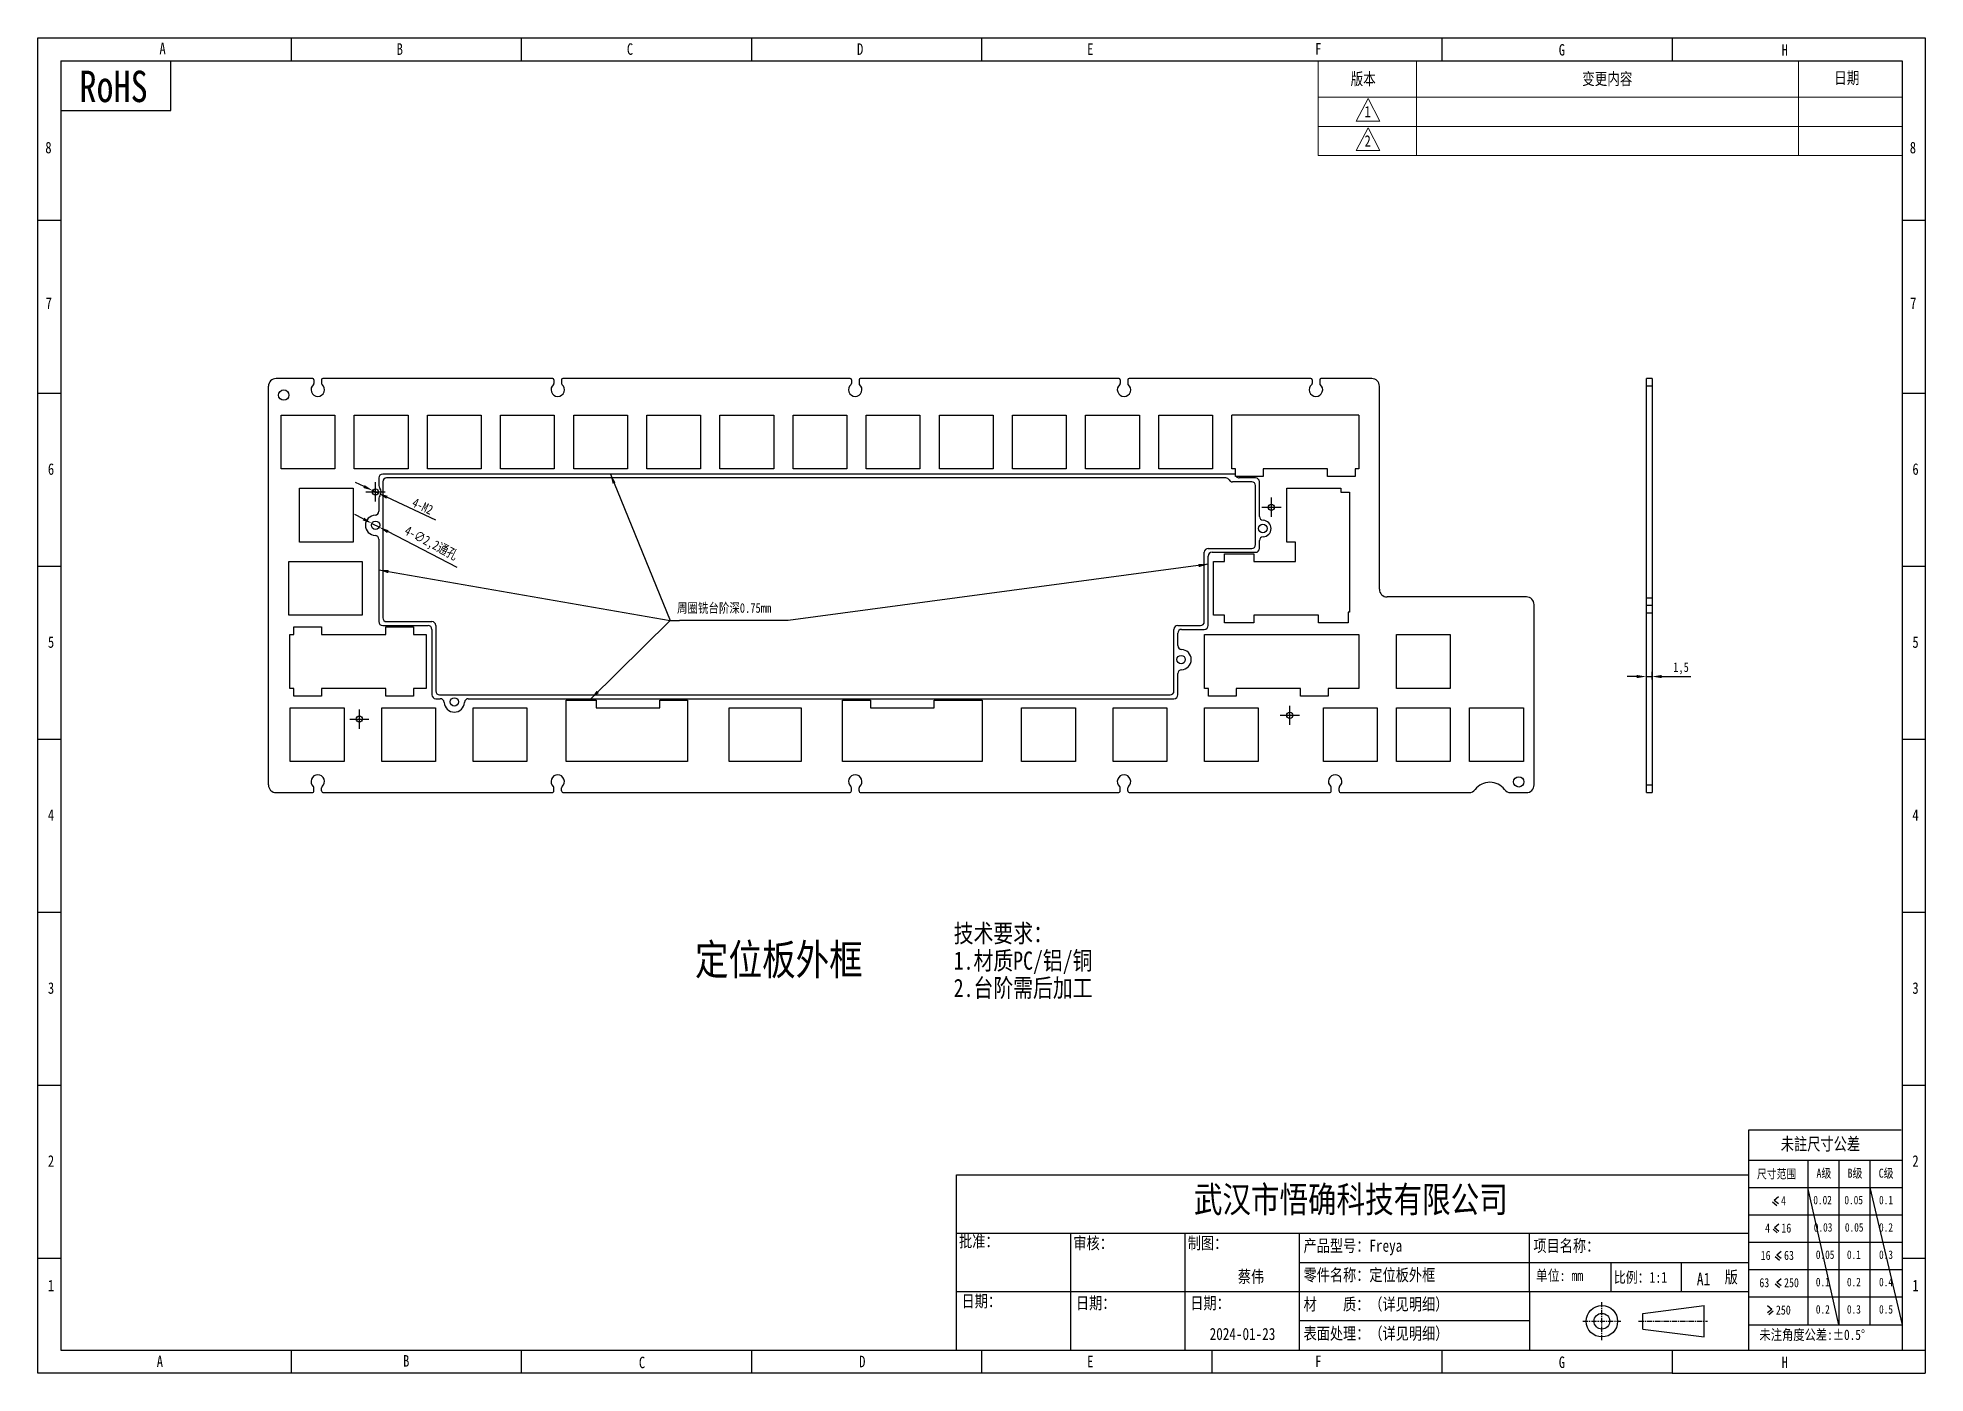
# Model space of a CAD drawing. Header units: inches. Extents: x -38 to 1027, y -682 to -335.
# Drawn here: x -38.4 to 453.2, y -682.3 to -334.7 of the extents above; entities that cross this region are included whole.
import ezdxf

# ---------------------------------------------------------------- set-up
doc = ezdxf.new("R2010")
doc.units = ezdxf.units.IN
doc.header["$LTSCALE"] = 1.21
doc.header["$MEASUREMENT"] = 0
doc.header["$PDMODE"] = 3
doc.header["$PDSIZE"] = 0.3125
doc.linetypes.add('CENTER', pattern=[0.6, 0.375, -0.075, 0.075, -0.075])
doc.layers.get('0').update_dxf_attribs({"linetype": 'CONTINUOUS'})
doc.layers.get('Defpoints').update_dxf_attribs({"linetype": 'CONTINUOUS'})
for name, color, linetype in [('TK', 7, 'CONTINUOUS'), ('尺寸', 3, 'CONTINUOUS'), ('文字', 3, 'CONTINUOUS')]:
    doc.layers.add(name, color=color, linetype=linetype)
doc.styles.get("Standard").update_dxf_attribs({"font": 'txt', "width": 0.8})
doc.dimstyles.new('Annotative', dxfattribs={"dimscale": 0, "dimtxt": 2.5, "dimasz": 2.5, "dimexe": 1.25, "dimexo": 0.625, "dimtad": 1, "dimtxsty": 'Standard', "dimcen": 2.5, "dimazin": 2, "dimtfac": 1, "dimtmove": 0, "dimatfit": 3, "dimfxl": 1, "dimarcsym": 0})

msp = doc.modelspace()

# ---------------------------------------------------------------- texts
at = {"color": 0, "width": 0.8}
for s, height, p in [('A', 2.997, (-6.71, -338.989)), ('B', 2.997, (55.084, -339.157)), ('C', 2.997, (115.033, -339.157)), ('D', 2.997, (174.982, -339.157)), ('E', 2.997, (234.931, -339.157)), ('F', 2.997, (294.324, -339.105)), ('G ', 2.9974, (357.768, -339.347)), ('H', 2.997, (415.812, -339.376)), ('8', 2.997, (-36.442, -364.796)), ('8', 2.997, (449.193, -364.796)), ('7', 2.997, (-36.353, -405.302)), ('7', 2.997, (449.283, -405.302)), ('6', 2.997, (-35.767, -448.473)), ('6', 2.997, (449.868, -448.473)), ('5', 2.997, (-35.767, -493.502)), ('5', 2.997, (449.868, -493.502)), ('4', 2.997, (-35.767, -538.531)), ('4', 2.997, (449.868, -538.531)), ('3', 2.997, (-35.767, -583.56)), ('3', 2.997, (449.868, -583.56)), ('2', 2.997, (-35.767, -628.59)), ('2', 2.997, (449.868, -628.59)), ('1 ', 2.9974, (-35.767, -661.009)), ('1 ', 2.9974, (449.868, -661.009)), ('A', 2.997, (-7.42, -680.727)), ('B', 2.997, (56.749, -680.612)), ('C', 2.997, (118.167, -681.027)), ('D ', 2.9974, (175.537, -680.78)), ('E', 2.997, (234.931, -680.78)), ('F', 2.997, (294.324, -680.727)), ('G ', 2.9974, (357.768, -680.969)), ('H', 2.997, (415.812, -680.999))]:
    msp.add_text(s, height=height, dxfattribs=at).set_placement(p)
at = {"color": 0, "lineweight": 13, "char_height": 3.1433, "width": 32.42945, "attachment_point": 1}
for s, insert in [('版本', (303.547, -343.845)), ('变更内容', (363.856, -343.818)), ('日期', (429.514, -343.581))]:
    msp.add_mtext(s, dxfattribs=dict(at, insert=insert))
at = {"color": 1, "linetype": 'Continuous', "lineweight": 9, "insert": (200.162, -565.45), "char_height": 4.735249, "width": 148.83508, "attachment_point": 1, "line_spacing_factor": 0.9}
msp.add_mtext('{\\fSimSun|b0|i0|c134|p2;技术要求：\\P\\fSimSun|b0|i0|c0|p2;1.\\fSimSun|b0|i0|c134|p2;材质\\fSimSun|b0|i0|c0|p2;PC/\\fSimSun|b0|i0|c134|p2;铝/铜\\fSimSun|b0|i0|c0|p2;\\P2.\\fSimSun|b0|i0|c134|p2;台阶需后加工\\fSimSun|b0|i0|c0|p2;\\P} ', dxfattribs=at)
at = {"color": 0, "attachment_point": 1}
for s, insert, char_height, width in [('{\\fSimSun|b0|i0|c134|p2;定位板外框}', (132.776, -570.649), 8.00866, 150.09381), ('未註尺寸公差', (415.58, -620.989), 3.3106, 117.95877), ('尺寸范围{\\fTxt|b0|i0|c134|p2;}', (409.379, -629.262), 2.37092, 117.95877), ('{\\fSimSun|b0|i0|c134|p2;A级}', (424.89, -629.069), 2.37092, 117.95878), ('{\\fSimSun|b0|i0|c0|p2;B\\fSimSun|b0|i0|c134|p2;级}', (432.99, -629.069), 2.37092, 117.95878), ('{\\fSimSun|b0|i0|c134|p2;C级}', (441.091, -629.069), 2.37092, 117.95878), ('4', (415.645, -636.234), 2.371, 117.95877), ('0.02', (424.058, -636.136), 2.2227, 117.95877), ('0.05', (432.159, -636.136), 2.2227, 117.95877), ('0.1', (441.186, -636.136), 2.2227, 117.95877), ('4', (411.5, -643.347), 2.371, 117.95877), ('16', (415.733, -643.347), 2.3709, 117.95877), ('0.03', (424.19, -643.249), 2.2227, 117.95877), ('0.05', (432.29, -643.249), 2.2227, 117.95877), ('0.2', (441.186, -643.249), 2.2227, 117.95877), ('{\\fSimSun|b0|i0|c134|p2;批准：}', (201.551, -646.384), 3.14326, 58.90916), ('{\\fSimSun|b0|i0|c134|p2;审核：}', (231.337, -646.889), 3.14326, 58.90916), ('{\\fSimSun|b0|i0|c134|p2;制图：}', (261.123, -646.889), 3.14326, 58.90916), ('{\\fSimSun|b0|i0|c134|p2;产品型号：Freya}', (291.288, -647.571), 3.14326, 58.90916), ('{\\fSimSun|b0|i0|c134|p2;项目名称：}', (351.16, -647.571), 3.14326, 58.90916), ('16', (410.353, -650.46), 2.3709, 117.95877), ('63', (416.438, -650.46), 2.3709, 117.95877), ('0.05', (424.72, -650.362), 2.2227, 117.95877), ('0.1', (432.821, -650.362), 2.2227, 117.95877), ('0.3', (441.186, -650.362), 2.2227, 117.95877), ('{\\fSimSun|b0|i0|c134|p2;蔡伟}', (274.167, -655.609), 3.14326, 58.90916), ('{\\fSimSun|b0|i0|c134|p2;零件名称：定位板外框}', (291.288, -655.179), 3.14326, 58.90916), ('{\\fSimSun|b0|i0|c134|p2;单位\\fSimSun|b0|i0|c134|p54;: mm }', (351.8, -655.474), 2.82893, 53.01824), ('{\\fSimSun|b0|i0|c134|p2;比例：1:1}', (372.13, -655.952), 2.82893, 53.01824), ('\\fￋￎￌﾣﾤ|b0|i0|c134|p2;版', (400.973, -655.732), 3.14326, 58.90916), ('63', (410.001, -657.572), 2.3709, 117.95877), ('250', (416.438, -657.572), 2.3709, 117.95877), ('0.1', (424.72, -657.474), 2.2227, 117.95877), ('0.2', (432.821, -657.474), 2.2227, 117.95877), ('0.4', (441.186, -657.474), 2.2227, 117.95877), ('{\\fSimSun|b0|i0|c134|p2;日期：}', (202.2, -661.985), 3.14326, 58.90916), ('{\\fSimSun|b0|i0|c134|p2;日期：}', (231.987, -662.49), 3.14326, 58.90916), ('{\\fSimSun|b0|i0|c134|p2;日期：}', (261.773, -662.49), 3.14326, 58.90916), ('{\\fSimSun|b0|i0|c134|p2;材    质：（详见明细）}', (291.288, -662.798), 3.14326, 58.90916), ('250', (414.32, -664.685), 2.3709, 117.95877), ('0.2', (424.72, -664.587), 2.2227, 117.95877), ('0.3', (432.821, -664.587), 2.2227, 117.95877), ('0.5', (441.186, -664.587), 2.2227, 117.95877), ('{\\fSimSun|b0|i0|c0|p2;20\\fSimSun|b0|i0|c134|p2;2\\fSimSun|b0|i0|c0|p2;4-\\fSimSun|b0|i0|c134|p2;0\\fSimSun|b0|i0|c0|p2;1-23}', (266.835, -670.533), 3.143259, 58.90916), ('{\\fSimSun|b0|i0|c134|p2;表面处理：（详见明细）}', (291.288, -670.406), 3.14326, 58.90916), ('{\\fSimSun|b0|i0|c134|p2;未注角度公差:\\fSimSun|b0|i0|c0|p2;%%P0.5%%D}', (410.025, -670.965), 2.69422, 107.23524)]:
    msp.add_mtext(s, dxfattribs=dict(at, insert=insert, char_height=char_height, width=width))
at = {"layer": 'TK', "color": 0, "lineweight": 13, "width": 0.8}
for s, p in [('1', (307.186, -355.416)), ('2', (307.186, -363.046))]:
    msp.add_text(s, height=2.958, dxfattribs=at).set_placement(p)
at = {"layer": 'TK', "color": 0, "lineweight": 13, "insert": (393.712, -656.181), "char_height": 3.23663, "width": 11.74896, "attachment_point": 1}
msp.add_mtext('{\\fSimSun|b0|i0|c0|p2;A\\fSimSun|b0|i0|c134|p2;1}', dxfattribs=at)
at = {"layer": '尺寸', "insert": (128.09, -481.884), "char_height": 2.5, "attachment_point": 1}
msp.add_mtext('{\\fSimSun|b0|i0|c134|p2;周圈铣台阶深}0.75mm', dxfattribs=at)
at = {"layer": '尺寸', "color": 0, "ltscale": 0.18, "insert": (262.738, -633.677), "char_height": 6.80895, "width": 155.26239, "attachment_point": 1}
msp.add_mtext('{\\fSimHei|b0|i0|c134|p49;武汉市悟确科技有限公司}', dxfattribs=at)
at = {"layer": '文字', "color": 0, "ltscale": 0.18, "insert": (-27.555, -343.278), "char_height": 8.17074, "width": 116.2566, "attachment_point": 1}
msp.add_mtext('{\\fSimSun|b0|i0|c0|p2;RoHS}', dxfattribs=at)

# ---------------------------------------------------------------- blocks, each defined once
blk = doc.blocks.new('*D3')
at = {"layer": 'Defpoints', "color": 0, "transparency": 16777216}
for p in [(48.83, -452.58), (50.28, -453.26)]:
    blk.add_point(p, dxfattribs=at)
at = {"layer": '尺寸', "color": 0, "lineweight": -2, "transparency": 16777216}
for p, q in [((46.57, -451.51), (44.31, -450.45)), ((48.83, -452.58), (50.28, -453.26)), ((65.25, -460.31), (52.54, -454.33))]:
    blk.add_line(p, q, dxfattribs=at)
at = {"layer": '尺寸', "color": 0, "transparency": 16777216}
for points in [[(46.74, -451.14), (46.39, -451.89), (48.83, -452.58)], [(52.72, -453.95), (52.36, -454.7), (50.28, -453.26)]]:
    blk.add_solid(points, dxfattribs=at)
at = {"layer": '尺寸', "color": 0, "transparency": 16777216, "insert": (61.86, -456.65), "char_height": 2.5, "attachment_point": 5, "rotation": 334.7725}
blk.add_mtext('4-M2', dxfattribs=at)
blk = doc.blocks.new('*D1')
at = {"layer": 'Defpoints', "color": 0, "transparency": 16777216}
for p in [(382.07, -500.99), (380.57, -502.35), (382.07, -502.35)]:
    blk.add_point(p, dxfattribs=at)
at = {"layer": '尺寸', "color": 0, "lineweight": -2, "transparency": 16777216}
for p, q in [((378.07, -500.99), (375.57, -500.99)), ((380.57, -501.72), (380.57, -499.74)), ((380.57, -500.99), (382.07, -500.99)), ((382.07, -501.72), (382.07, -499.74)), ((384.57, -500.99), (392.13, -500.99))]:
    blk.add_line(p, q, dxfattribs=at)
at = {"layer": '尺寸', "color": 0, "transparency": 16777216}
for points in [[(378.07, -500.57), (378.07, -501.4), (380.57, -500.99)], [(384.57, -500.57), (384.57, -501.4), (382.07, -500.99)]]:
    blk.add_solid(points, dxfattribs=at)
at = {"layer": '尺寸', "color": 0, "transparency": 16777216, "insert": (389.6, -498.87), "char_height": 2.5, "attachment_point": 5}
blk.add_mtext('1,5', dxfattribs=at)
blk = doc.blocks.new('*D2')
at = {"layer": 'Defpoints', "color": 0, "transparency": 16777216}
for p in [(48.61, -461.11), (50.57, -462.12)]:
    blk.add_point(p, dxfattribs=at)
at = {"layer": '尺寸', "color": 0, "lineweight": -2, "transparency": 16777216}
for p, q in [((46.39, -459.96), (44.17, -458.81)), ((48.61, -461.11), (50.57, -462.12)), ((70.82, -472.59), (52.79, -463.27))]:
    blk.add_line(p, q, dxfattribs=at)
at = {"layer": '尺寸', "color": 0, "transparency": 16777216}
for points in [[(46.58, -459.59), (46.2, -460.33), (48.61, -461.11)], [(52.98, -462.9), (52.59, -463.64), (50.57, -462.12)]]:
    blk.add_solid(points, dxfattribs=at)
at = {"layer": '尺寸', "color": 0, "transparency": 16777216, "insert": (63.97, -466.46), "char_height": 2.5, "attachment_point": 5, "rotation": 332.6674}
blk.add_mtext('4-∅2,2{\\fSimSun|b0|i0|c134|p2;通孔}', dxfattribs=at)

# ---------------------------------------------------------------- dimensions: what is measured, and where the dimension line sits
at = {"layer": '尺寸'}
dim = msp.add_diameter_dim_2p(p1=(48.829, -452.579), p2=(50.276, -453.261), text='4-M2', dimstyle='Annotative', dxfattribs=at)
dim.commit()
dim.dimension.update_dxf_attribs({"geometry": '*D3', "text_midpoint": (61.061, -458.342), "dimtype": 163})
dim = msp.add_diameter_dim_2p(p1=(48.611, -461.109), p2=(50.565, -462.119), text='4-<>{\\fSimSun|b0|i0|c134|p2;通孔}', dimstyle='Annotative', dxfattribs=at)
dim.commit()
dim.dimension.update_dxf_attribs({"geometry": '*D2', "text_midpoint": (63.97, -466.457)})
dim = msp.add_linear_dim(base=(382.074, -500.985), p1=(380.574, -502.345), p2=(382.074, -502.345), dimstyle='Annotative', dxfattribs=at)
dim.commit()
dim.dimension.update_dxf_attribs({"geometry": '*D1', "text_midpoint": (389.604, -498.872)})

# ---------------------------------------------------------------- linework, layer by layer
at = {"color": 0}
for p, q in [((-38.412, -682.329), (-38.412, -334.712)), ((-38.412, -334.712), (453.218, -334.712)), ((27.582, -334.712), (27.582, -340.707)), ((87.531, -334.712), (87.531, -340.707)), ((147.479, -334.712), (147.479, -340.707)), ((207.428, -334.712), (207.428, -340.707)), ((327.326, -334.712), (327.326, -340.707)), ((387.274, -334.712), (387.274, -340.707)), ((453.218, -334.712), (453.218, -682.329)), ((-32.417, -340.707), (-32.417, -676.334)), ((-32.417, -340.707), (447.223, -340.707)), ((-3.736, -353.606), (-3.736, -340.707)), ((447.223, -340.707), (447.223, -676.334)), ((-32.417, -353.606), (-3.736, -353.606)), ((-38.412, -382.221), (-32.417, -382.221)), ((447.223, -382.221), (453.218, -382.221)), ((-38.412, -427.247), (-32.417, -427.247)), ((447.223, -427.247), (453.218, -427.247)), ((-38.412, -472.276), (-32.417, -472.276)), ((447.223, -472.276), (453.218, -472.276)), ((-38.412, -517.306), (-32.417, -517.306)), ((447.223, -517.306), (453.218, -517.306)), ((-38.412, -562.335), (-32.417, -562.335)), ((447.223, -562.335), (453.218, -562.335)), ((447.223, -585.968), (447.223, -638.295)), ((-38.412, -607.364), (-32.417, -607.364)), ((447.223, -607.364), (453.218, -607.364)), ((446.915, -619.078), (407.202, -619.078)), ((407.202, -619.078), (407.202, -633.16)), ((407.202, -620.591), (407.202, -676.334)), ((407.202, -626.848), (447.223, -626.848)), ((422.613, -626.848), (422.613, -669.721)), ((430.713, -626.848), (430.713, -669.721)), ((438.814, -626.848), (438.814, -669.721)), ((200.882, -630.666), (407.202, -630.676)), ((200.882, -676.334), (200.882, -630.666)), ((407.202, -633.961), (447.223, -633.961)), ((413.46, -637.709), (414.572, -638.642)), ((413.841, -637.255), (414.953, -636.322)), ((413.841, -637.255), (414.953, -638.188)), ((407.202, -641.074), (447.223, -641.074)), ((413.948, -644.418), (415.06, -643.485)), ((200.882, -645.879), (407.202, -645.879)), ((230.668, -676.334), (230.668, -645.879)), ((260.454, -676.334), (260.454, -645.879)), ((290.24, -676.334), (290.24, -645.879)), ((350.111, -661.095), (350.111, -645.879)), ((407.202, -648.187), (447.223, -648.187)), ((413.567, -644.872), (414.679, -645.805)), ((413.948, -644.418), (415.06, -645.351)), ((-38.412, -652.393), (-32.417, -652.393)), ((290.24, -653.487), (407.202, -653.487)), ((371.302, -653.487), (371.302, -661.095)), ((389.628, -653.634), (389.628, -661.095)), ((414.166, -651.934), (415.277, -652.867)), ((414.547, -651.48), (415.658, -650.547)), ((414.547, -651.48), (415.658, -652.413)), ((447.223, -652.393), (453.218, -652.393)), ((407.202, -655.299), (447.223, -655.299)), ((414.547, -658.593), (415.658, -657.66)), ((414.547, -658.593), (415.658, -659.526)), ((200.882, -661.095), (407.202, -661.095)), ((350.111, -661.095), (350.111, -676.334)), ((407.202, -662.412), (447.223, -662.412)), ((414.166, -659.047), (415.277, -659.98)), ((379.66, -666.743), (395.613, -664.694)), ((379.66, -670.84), (379.66, -666.743)), ((395.613, -672.889), (395.613, -664.694)), ((413.248, -665.706), (412.136, -664.773)), ((413.248, -665.706), (412.136, -666.639)), ((413.629, -666.16), (412.517, -667.093)), ((350.111, -668.715), (290.24, -668.715)), ((379.66, -670.84), (395.613, -672.889)), ((407.202, -669.721), (447.223, -669.721)), ((-32.417, -676.334), (143.591, -676.334)), ((27.582, -676.334), (27.582, -682.329)), ((87.531, -676.334), (87.531, -682.329)), ((143.591, -676.334), (407.202, -676.334)), ((147.479, -676.334), (147.479, -682.329)), ((207.428, -676.334), (207.428, -682.329)), ((267.377, -676.334), (267.377, -682.329)), ((327.326, -676.334), (327.326, -682.329)), ((387.274, -676.334), (387.274, -682.329)), ((407.202, -676.32), (447.223, -676.334)), ((407.202, -676.334), (453.218, -676.334)), ((147.479, -682.329), (-38.412, -682.329)), ((387.274, -682.329), (147.479, -682.329)), ((387.274, -682.329), (453.218, -682.329))]:
    msp.add_line(p, q, dxfattribs=at)
at = {"color": 0, "lineweight": 13}
for p, q in [((295.086, -350.165), (295.086, -340.707)), ((320.697, -350.165), (320.697, -340.707)), ((420.223, -350.165), (420.223, -340.707)), ((447.173, -350.165), (295.086, -350.165))]:
    msp.add_line(p, q, dxfattribs=at)
at = {"color": 1, "linetype": 'Continuous'}
for p, q in [((21.665, -529.2), (21.665, -425.42)), ((349.34, -480.27), (313.041, -480.27))]:
    msp.add_line(p, q, dxfattribs=at)
at = {"color": 7, "linetype": 'Continuous'}
for p, q in [((33.222, -423.42), (23.665, -423.42)), ((33.522, -423.72), (33.522, -424.725)), ((35.522, -423.72), (35.522, -424.725)), ((95.722, -423.42), (35.822, -423.42)), ((96.022, -423.72), (96.022, -424.725)), ((98.022, -423.72), (98.022, -424.725)), ((173.222, -423.42), (98.322, -423.42)), ((173.522, -423.72), (173.522, -424.725)), ((175.522, -423.72), (175.522, -424.725)), ((243.222, -423.42), (175.822, -423.42)), ((243.522, -423.72), (243.522, -424.725)), ((245.522, -423.72), (245.522, -424.725)), ((293.222, -423.42), (245.822, -423.42)), ((293.522, -423.72), (293.522, -424.725)), ((295.522, -423.72), (295.522, -424.725)), ((309.041, -423.42), (295.822, -423.42)), ((311.041, -478.27), (311.041, -425.42)), ((380.574, -531.2), (380.574, -423.42)), ((382.074, -423.42), (380.574, -423.42)), ((382.074, -425.42), (380.574, -425.42)), ((382.074, -423.42), (382.074, -531.2)), ((24.978, -446.92), (24.978, -432.92)), ((24.978, -432.92), (38.977, -432.92)), ((38.977, -432.92), (38.977, -446.92)), ((44.028, -446.92), (44.028, -432.92)), ((44.028, -432.92), (58.027, -432.92)), ((58.027, -432.92), (58.027, -446.92)), ((63.078, -446.92), (63.078, -432.92)), ((63.078, -432.92), (77.077, -432.92)), ((77.077, -432.92), (77.077, -446.92)), ((82.128, -446.92), (82.128, -432.92)), ((82.128, -432.92), (96.127, -432.92)), ((96.127, -432.92), (96.127, -446.92)), ((101.178, -446.92), (101.178, -432.92)), ((101.178, -432.92), (115.178, -432.92)), ((115.178, -432.92), (115.178, -446.92)), ((120.228, -446.92), (120.228, -432.92)), ((120.228, -432.92), (134.228, -432.92)), ((134.228, -432.92), (134.228, -446.92)), ((139.278, -446.92), (139.278, -432.92)), ((139.278, -432.92), (153.278, -432.92)), ((153.278, -432.92), (153.278, -446.92)), ((158.328, -446.92), (158.328, -432.92)), ((158.328, -432.92), (172.328, -432.92)), ((172.328, -432.92), (172.328, -446.92)), ((177.378, -446.92), (177.378, -432.92)), ((177.378, -432.92), (191.378, -432.92)), ((191.378, -432.92), (191.378, -446.92)), ((196.428, -446.92), (196.428, -432.92)), ((196.428, -432.92), (210.428, -432.92)), ((210.428, -432.92), (210.428, -446.92)), ((215.478, -446.92), (215.478, -432.92)), ((215.478, -432.92), (229.478, -432.92)), ((229.478, -432.92), (229.478, -446.92)), ((234.528, -432.92), (248.528, -432.92)), ((234.528, -446.92), (234.528, -432.92)), ((248.528, -432.92), (248.528, -446.92)), ((253.578, -432.92), (267.578, -432.92)), ((253.578, -446.92), (253.578, -432.92)), ((267.578, -432.92), (267.578, -446.92)), ((305.678, -432.92), (272.628, -432.92)), ((272.628, -446.92), (272.628, -432.92)), ((305.678, -432.92), (305.678, -446.92)), ((38.977, -446.92), (24.978, -446.92)), ((58.027, -446.92), (44.028, -446.92)), ((77.077, -446.92), (63.078, -446.92)), ((96.127, -446.92), (82.128, -446.92)), ((115.178, -446.92), (101.178, -446.92)), ((134.228, -446.92), (120.228, -446.92)), ((153.278, -446.92), (139.278, -446.92)), ((172.328, -446.92), (158.328, -446.92)), ((191.378, -446.92), (177.378, -446.92)), ((210.428, -446.92), (196.428, -446.92)), ((229.478, -446.92), (215.478, -446.92)), ((248.528, -446.92), (234.528, -446.92)), ((267.578, -446.92), (253.578, -446.92)), ((273.548, -446.92), (272.628, -446.92)), ((273.548, -448.92), (273.548, -446.92)), ((297.548, -446.92), (280.748, -446.92)), ((280.748, -446.92), (280.748, -448.92)), ((297.548, -448.92), (297.548, -446.92)), ((305.678, -446.92), (304.748, -446.92)), ((304.748, -446.92), (304.748, -448.92)), ((29.741, -465.97), (29.741, -451.97)), ((29.741, -451.97), (43.74, -451.97)), ((43.74, -451.97), (43.74, -465.97)), ((50.438, -449.295), (50.438, -451.278)), ((273.548, -448.295), (51.438, -448.295)), ((51.438, -450.295), (51.438, -485.695)), ((271.046, -449.295), (52.438, -449.295)), ((277.788, -450.295), (272.778, -450.295)), ((280.748, -448.92), (273.548, -448.92)), ((278.788, -449.295), (274.559, -449.295)), ((278.788, -466.645), (278.788, -451.295)), ((279.788, -459.312), (279.788, -450.295)), ((286.915, -451.97), (300.995, -451.97)), ((286.915, -465.97), (286.915, -451.97)), ((304.748, -448.92), (297.548, -448.92)), ((300.995, -451.97), (300.995, -453)), ((50.438, -454.561), (50.438, -457.967)), ((300.995, -453), (303.225, -453)), ((303.225, -453), (303.225, -484.2)), ((43.74, -465.97), (29.741, -465.97)), ((50.438, -465.261), (50.438, -486.695)), ((279.788, -467.645), (279.788, -465.609)), ((289.225, -465.97), (286.915, -465.97)), ((289.225, -471.02), (289.225, -465.97)), ((26.982, -485.02), (26.982, -471.02)), ((26.982, -471.02), (46.121, -471.02)), ((46.121, -471.02), (46.121, -485.02)), ((265.443, -486.695), (265.443, -468.645)), ((266.443, -467.645), (277.788, -467.645)), ((266.443, -487.695), (266.443, -469.645)), ((267.443, -468.645), (278.788, -468.645)), ((267.865, -471.02), (270.671, -471.02)), ((267.865, -485.02), (267.865, -471.02)), ((270.671, -469.02), (278.375, -469.02)), ((270.671, -471.02), (270.671, -469.02)), ((278.375, -469.02), (278.375, -471.02)), ((278.375, -471.02), (289.225, -471.02)), ((380.574, -480.47), (382.074, -480.47)), ((46.121, -485.02), (26.982, -485.02)), ((52.438, -486.695), (64.263, -486.695)), ((270.671, -485.02), (267.865, -485.02)), ((270.671, -487.02), (270.671, -485.02)), ((295.175, -485.02), (278.375, -485.02)), ((278.375, -485.02), (278.375, -487.02)), ((295.175, -487.02), (295.175, -485.02)), ((303.225, -484.2), (302.87, -484.2)), ((302.87, -484.2), (302.87, -487.02)), ((351.34, -529.2), (351.34, -482.27)), ((382.074, -482.47), (380.574, -482.47)), ((382.074, -484.47), (380.574, -484.47)), ((27.279, -504.07), (27.279, -490.07)), ((27.279, -490.07), (28.279, -490.07)), ((28.279, -490.07), (28.279, -488.07)), ((28.279, -488.07), (35.479, -488.07)), ((35.479, -488.07), (35.479, -490.07)), ((35.479, -490.07), (52.279, -490.07)), ((51.438, -487.695), (63.263, -487.695)), ((52.279, -490.07), (52.279, -488.07)), ((52.279, -488.07), (59.479, -488.07)), ((59.479, -488.07), (59.479, -490.07)), ((59.479, -490.07), (62.789, -490.07)), ((62.789, -490.07), (62.789, -504.07)), ((64.263, -488.695), (64.263, -505.745)), ((65.263, -487.695), (65.263, -504.745)), ((257.538, -504.745), (257.538, -488.695)), ((258.538, -487.695), (264.443, -487.695)), ((258.538, -492.924), (258.538, -489.695)), ((259.538, -488.695), (265.443, -488.695)), ((265.527, -490.07), (305.677, -490.07)), ((265.527, -504.07), (265.527, -490.07)), ((278.375, -487.02), (270.671, -487.02)), ((302.87, -487.02), (295.175, -487.02)), ((305.677, -490.07), (305.677, -504.07)), ((315.491, -490.071), (329.49, -490.071)), ((315.491, -504.07), (315.491, -490.071)), ((329.49, -490.071), (329.49, -504.07)), ((258.538, -505.745), (258.538, -500.217)), ((28.279, -504.07), (27.279, -504.07)), ((28.279, -506.07), (28.279, -504.07)), ((35.479, -506.07), (28.279, -506.07)), ((35.479, -504.07), (35.479, -506.07)), ((52.279, -504.07), (35.479, -504.07)), ((52.279, -506.07), (52.279, -504.07)), ((59.479, -506.07), (52.279, -506.07)), ((59.479, -504.07), (59.479, -506.07)), ((62.789, -504.07), (59.479, -504.07)), ((66.263, -505.745), (256.538, -505.745)), ((266.507, -504.07), (265.527, -504.07)), ((266.507, -506.07), (266.507, -504.07)), ((273.707, -506.07), (266.507, -506.07)), ((290.507, -504.07), (273.707, -504.07)), ((273.707, -504.07), (273.707, -506.07)), ((290.507, -506.07), (290.507, -504.07)), ((297.707, -506.07), (290.507, -506.07)), ((305.677, -504.07), (297.707, -504.07)), ((297.707, -504.07), (297.707, -506.07)), ((329.49, -504.07), (315.491, -504.07)), ((27.358, -523.12), (27.358, -509.12)), ((27.358, -509.12), (41.359, -509.12)), ((41.359, -509.12), (41.359, -523.12)), ((51.172, -523.12), (51.172, -509.12)), ((51.172, -509.12), (65.171, -509.12)), ((65.171, -509.12), (65.171, -523.12)), ((65.263, -506.745), (66.446, -506.745)), ((73.74, -506.745), (257.538, -506.745)), ((74.983, -523.12), (74.983, -509.12)), ((74.983, -509.12), (88.984, -509.12)), ((88.984, -509.12), (88.984, -523.12)), ((99.221, -523.12), (99.221, -507.12)), ((99.221, -507.12), (107.021, -507.12)), ((107.021, -507.12), (107.021, -509.12)), ((107.021, -509.12), (123.621, -509.12)), ((123.621, -509.12), (123.621, -507.12)), ((123.621, -507.12), (130.821, -507.12)), ((130.821, -507.12), (130.821, -523.12)), ((141.661, -523.12), (141.661, -509.12)), ((141.661, -509.12), (160.421, -509.12)), ((160.421, -509.12), (160.421, -523.12)), ((171.161, -507.12), (178.461, -507.12)), ((171.161, -523.12), (171.161, -507.12)), ((178.461, -507.12), (178.461, -509.12)), ((178.461, -509.12), (195.061, -509.12)), ((195.061, -507.12), (207.62, -507.12)), ((195.061, -509.12), (195.061, -507.12)), ((207.62, -507.12), (207.62, -523.12)), ((217.858, -509.12), (231.859, -509.12)), ((217.858, -523.12), (217.858, -509.12)), ((231.859, -509.12), (231.859, -523.12)), ((241.672, -509.12), (255.671, -509.12)), ((241.672, -523.12), (241.672, -509.12)), ((255.671, -509.12), (255.671, -523.12)), ((265.483, -509.12), (279.484, -509.12)), ((265.483, -523.12), (265.483, -509.12)), ((279.484, -509.12), (279.484, -523.12)), ((296.441, -509.12), (310.44, -509.12)), ((296.441, -523.12), (296.441, -509.12)), ((310.44, -509.12), (310.44, -523.12)), ((315.491, -509.12), (329.49, -509.12)), ((315.491, -523.12), (315.491, -509.12)), ((329.49, -509.12), (329.49, -523.12)), ((334.541, -509.12), (348.54, -509.12)), ((334.541, -523.12), (334.541, -509.12)), ((348.54, -509.12), (348.54, -523.12)), ((41.359, -523.12), (27.358, -523.12)), ((65.171, -523.12), (51.172, -523.12)), ((88.984, -523.12), (74.983, -523.12)), ((130.821, -523.12), (99.221, -523.12)), ((160.421, -523.12), (141.661, -523.12)), ((207.62, -523.12), (171.161, -523.12)), ((231.859, -523.12), (217.858, -523.12)), ((255.671, -523.12), (241.672, -523.12)), ((279.484, -523.12), (265.483, -523.12)), ((310.44, -523.12), (296.441, -523.12)), ((329.49, -523.12), (315.491, -523.12)), ((348.54, -523.12), (334.541, -523.12)), ((33.522, -530.7), (33.522, -529.987)), ((35.522, -530.7), (35.522, -529.987)), ((96.022, -530.7), (96.022, -529.987)), ((98.022, -530.7), (98.022, -529.987)), ((173.522, -530.7), (173.522, -529.987)), ((175.522, -530.7), (175.522, -529.987)), ((243.522, -530.7), (243.522, -529.987)), ((245.522, -530.7), (245.522, -529.987)), ((298.522, -530.7), (298.522, -529.987)), ((300.522, -530.7), (300.522, -529.987)), ((380.574, -529.2), (382.074, -529.2)), ((23.665, -531.2), (33.022, -531.2)), ((36.022, -531.2), (95.522, -531.2)), ((98.522, -531.2), (173.022, -531.2)), ((176.022, -531.2), (243.022, -531.2)), ((246.022, -531.2), (298.022, -531.2)), ((301.022, -531.2), (334.404, -531.2)), ((345.239, -531.2), (349.34, -531.2)), ((380.574, -531.2), (382.074, -531.2))]:
    msp.add_line(p, q, dxfattribs=at)
for p, q in [((430.713, -669.721), (422.613, -633.961)), ((438.814, -633.961), (447.223, -669.721))]:
    msp.add_line(p, q)
at = {"color": 0, "linetype": 'CENTER', "ltscale": 3}
for p, q in [((368.997, -673.717), (368.997, -663.866)), ((364.072, -668.791), (373.923, -668.791)), ((378.518, -668.791), (396.478, -668.791))]:
    msp.add_line(p, q, dxfattribs=at)
at = {"color": 1, "linetype": 'Continuous'}
msp.add_circle((25.665, -427.72), 1.35, dxfattribs=at)
at = {"color": 7, "linetype": 'Continuous'}
for centre, radius in [((49.553, -452.92), 0.8), ((282.915, -456.92), 0.8), ((49.588, -461.614), 1.1), ((280.685, -462.46), 1.1), ((259.388, -496.57), 1.1), ((45.358, -512.07), 0.8), ((70.093, -507.595), 1.1), ((287.712, -511.064), 0.8), ((347.34, -528.4), 1.35)]:
    msp.add_circle(centre, radius, dxfattribs=at)
at = {"color": 0}
for radius in [4.098, 2.049]:
    msp.add_circle((368.997, -668.791), radius, dxfattribs=at)
at = {"color": 1, "linetype": 'Continuous'}
for centre, radius, start, end in [((23.665, -425.42), 2, 90, 180), ((313.041, -478.27), 2, 180, 270), ((349.34, -482.27), 2, 0, 90), ((23.665, -529.2), 2, 180, 270), ((334.404, -529.2), 2, 270, 322.81062), ((339.822, -533.31), 4.8, 37.18938, 142.81062), ((345.239, -529.2), 2, 217.18938, 270)]:
    msp.add_arc(centre, radius, start, end, dxfattribs=at)
at = {"color": 7, "linetype": 'Continuous'}
for centre, radius, start, end in [((34.522, -426.31), 1.75, 129.3567, 50.6433), ((33.222, -423.72), 0.3, 0, 90), ((33.222, -424.725), 0.3, 309.3567, 0), ((35.822, -423.72), 0.3, 90, 180), ((35.822, -424.725), 0.3, 180, 230.6433), ((97.022, -426.31), 1.75, 129.3567, 50.6433), ((95.722, -423.72), 0.3, 0, 90), ((95.722, -424.725), 0.3, 309.3567, 0), ((98.322, -423.72), 0.3, 90, 180), ((98.322, -424.725), 0.3, 180, 230.6433), ((174.522, -426.31), 1.75, 129.3567, 50.6433), ((173.222, -423.72), 0.3, 0, 90), ((173.222, -424.725), 0.3, 309.3567, 0), ((175.822, -423.72), 0.3, 90, 180), ((175.822, -424.725), 0.3, 180, 230.6433), ((244.522, -426.31), 1.75, 129.3567, 50.6433), ((243.222, -423.72), 0.3, 0, 90), ((243.222, -424.725), 0.3, 309.3567, 0), ((245.822, -423.72), 0.3, 90, 180), ((245.822, -424.725), 0.3, 180, 230.6433), ((294.522, -426.31), 1.75, 129.3567, 50.6433), ((293.222, -423.72), 0.3, 0, 90), ((293.222, -424.725), 0.3, 309.3567, 0), ((295.822, -423.72), 0.3, 90, 180), ((295.822, -424.725), 0.3, 180, 230.6433), ((309.041, -425.42), 2, 0, 90), ((51.438, -449.295), 1, 90, 180), ((51.438, -451.278), 1, 180, 221.04448), ((49.553, -452.92), 1.5, 318.95552, 41.04448), ((52.438, -450.295), 1, 90, 180), ((271.046, -450.295), 1, 30, 90), ((272.778, -449.295), 1, 210, 270), ((274.559, -448.295), 1, 218.68219, 270), ((277.788, -451.295), 1, 0, 90), ((278.788, -450.295), 1, 0, 90), ((51.438, -454.561), 1, 138.95552, 180), ((49.588, -461.614), 2.65, 92.35528, 267.64472), ((49.438, -457.967), 1, 272.35528, 0), ((280.788, -459.312), 1, 180, 268.11615), ((280.685, -462.46), 2.15, 271.88385, 88.11615), ((49.438, -465.261), 1, 0, 87.64472), ((277.788, -466.645), 1, 270, 0), ((280.788, -465.609), 1, 91.88385, 180), ((266.443, -468.645), 1, 90, 180), ((267.443, -469.645), 1, 90, 180), ((278.788, -467.645), 1, 270, 0), ((51.438, -486.695), 1, 180, 270), ((52.438, -485.695), 1, 180, 270), ((64.263, -487.695), 1, 0, 90), ((264.443, -486.695), 1, 270, 0), ((63.263, -488.695), 1, 0, 90), ((258.538, -488.695), 1, 90, 180), ((259.538, -489.695), 1, 90, 180), ((265.443, -487.695), 1, 270, 0), ((259.538, -492.924), 1, 180, 267.64472), ((259.388, -496.57), 2.65, 272.35528, 87.64472), ((259.538, -500.217), 1, 92.35528, 180), ((65.263, -505.745), 1, 180, 270), ((66.263, -504.745), 1, 180, 270), ((256.538, -504.745), 1, 270, 0), ((257.538, -505.745), 1, 270, 0), ((66.446, -507.745), 1, 2.35528, 90), ((70.093, -507.595), 2.65, 182.35528, 357.64472), ((73.74, -507.745), 1, 90, 177.64472), ((34.522, -528.31), 1.75, 311.81031, 228.18969), ((33.022, -530.7), 0.5, 270, 0), ((33.022, -529.987), 0.5, 0, 48.18969), ((36.022, -529.987), 0.5, 131.81031, 180), ((36.022, -530.7), 0.5, 180, 270), ((97.022, -528.31), 1.75, 311.81031, 228.18969), ((95.522, -530.7), 0.5, 270, 0), ((95.522, -529.987), 0.5, 0, 48.18969), ((98.522, -529.987), 0.5, 131.81031, 180), ((98.522, -530.7), 0.5, 180, 270), ((174.522, -528.31), 1.75, 311.81031, 228.18969), ((173.022, -530.7), 0.5, 270, 0), ((173.022, -529.987), 0.5, 0, 48.18969), ((176.022, -529.987), 0.5, 131.81031, 180), ((176.022, -530.7), 0.5, 180, 270), ((244.522, -528.31), 1.75, 311.81031, 228.18969), ((243.022, -530.7), 0.5, 270, 0), ((243.022, -529.987), 0.5, 0, 48.18969), ((246.022, -529.987), 0.5, 131.81031, 180), ((246.022, -530.7), 0.5, 180, 270), ((299.522, -528.31), 1.75, 311.81031, 228.18969), ((298.022, -530.7), 0.5, 270, 0), ((298.022, -529.987), 0.5, 0, 48.18969), ((301.022, -529.987), 0.5, 131.81031, 180), ((301.022, -530.7), 0.5, 180, 270), ((349.34, -529.2), 2, 270, 0)]:
    msp.add_arc(centre, radius, start, end, dxfattribs=at)
at = {"layer": 'TK', "color": 0, "lineweight": 13}
for p, q in [((295.086, -365.381), (295.086, -350.165)), ((320.697, -365.381), (320.697, -350.165)), ((420.223, -365.381), (420.223, -350.165)), ((447.173, -357.773), (295.086, -357.773)), ((447.173, -365.381), (295.086, -365.381))]:
    msp.add_line(p, q, dxfattribs=at)
at = {"layer": 'TK', "color": 0, "lineweight": 13, "flags": 128}
for points in [[(308.104, -350.497), (311.178, -356.445), (305.031, -356.445)], [(308.104, -358.127), (311.178, -364.075), (305.031, -364.075)]]:
    msp.add_lwpolyline(points, close=True, dxfattribs=at)
at = {"layer": '尺寸'}
for p, q in [((49.553, -455.42), (49.553, -450.42)), ((47.053, -452.92), (52.053, -452.92)), ((280.415, -456.92), (285.415, -456.92)), ((282.915, -459.42), (282.915, -454.42)), ((45.358, -514.57), (45.358, -509.57)), ((285.212, -511.064), (290.212, -511.064)), ((287.712, -513.564), (287.712, -508.564)), ((42.858, -512.07), (47.858, -512.07))]:
    msp.add_line(p, q, dxfattribs=at)

msp.set_redraw_order([(e.dxf.handle, doc.entitydb.next_handle()) for e in msp.query("TEXT MTEXT ATTDEF DIMENSION ARC_DIMENSION")])  # texts and dimensions are drawn at this point

# ---------------------------------------------------------------- leaders
for points in [[(110.75, -448.295), (126.281, -486.361)], [(266.443, -471.774), (157.057, -486.361), (128.781, -486.361)], [(50.438, -473.243), (126.281, -486.361)]]:
    msp.add_leader(points, dimstyle='Annotative', override={"dimscale": 0, "dimgap": 0.625, "dimtad": 0}, dxfattribs=at)
at = {"layer": '尺寸', "annotation_type": 0, "has_hookline": 1, "hookline_direction": 0, "text_width": 28.658}
msp.add_leader([(105.666, -506.745), (126.281, -486.361), (128.781, -486.361)], dimstyle='Annotative', override={"dimscale": 0, "dimgap": 0.625, "dimtad": 0}, dxfattribs=at)

doc.saveas('drawing.dxf')
